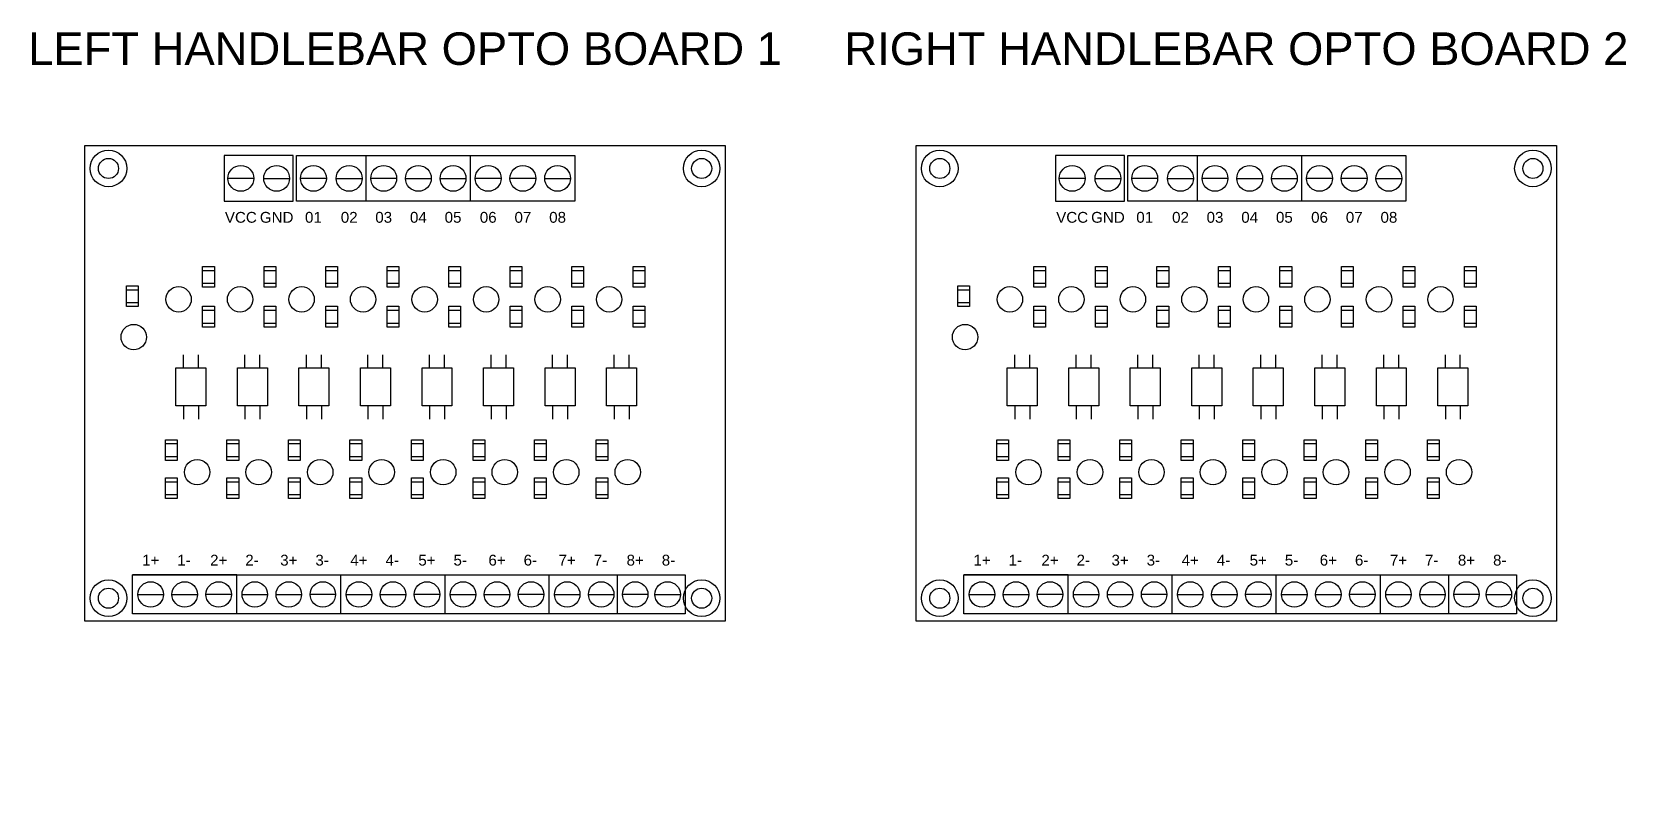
# Model space of a CAD drawing. Header units: inches. Extents: x 0 to 40.4, y -2.3 to 8.
# Drawn here: x 0.6 to 9.92, y 1.95 to 6.34 of the extents above; entities that cross this region are included whole.
import ezdxf
from ezdxf.enums import TextEntityAlignment as Align

# ---------------------------------------------------------------- set-up
doc = ezdxf.new("R2018")
doc.units = ezdxf.units.IN
doc.header["$MEASUREMENT"] = 0
doc.layers.add('DRAWING SHT', color=7, linetype='Continuous')
doc.styles.add('Annotative', font='arial.ttf')
doc.styles.get("Standard").update_dxf_attribs({"font": 'arial.ttf', "height": 0.05})

msp = doc.modelspace()

# ---------------------------------------------------------------- texts
for s, width, heights, insert, char_height, attachment_point in [('LEFT HANDLEBAR OPTO BOARD 1', 4.855299, [0.3451], (2.7795, 6.1463), 0.189986, 8), ('RIGHT HANDLEBAR OPTO BOARD 2', 4.855299, [0.3451], (7.642, 6.1463), 0.189986, 8), ('VCC', 0.201492, [0], (1.819, 5.2567), 0.06333, 5), ('GND', 0.201492, [0], (2.0283, 5.2567), 0.06333, 5), ('01', 0.201492, [0], (2.2434, 5.2567), 0.06333, 5), ('02', 0.201492, [0], (2.4527, 5.2567), 0.06333, 5), ('03', 0.201492, [0], (2.6545, 5.2567), 0.06333, 5), ('04', 0.201492, [0], (2.8574, 5.2567), 0.06333, 5), ('05', 0.201492, [0], (3.0603, 5.2567), 0.06333, 5), ('06', 0.201492, [0], (3.2659, 5.2567), 0.06333, 5), ('07', 0.201492, [0], (3.4688, 5.2567), 0.06333, 5), ('08', 0.201492, [0], (3.6717, 5.2567), 0.06333, 5), ('VCC', 0.201492, [0], (6.6814, 5.2567), 0.06333, 5), ('GND', 0.201492, [0], (6.8907, 5.2567), 0.06333, 5), ('01', 0.201492, [0], (7.1058, 5.2567), 0.06333, 5), ('02', 0.201492, [0], (7.3151, 5.2567), 0.06333, 5), ('03', 0.201492, [0], (7.5169, 5.2567), 0.06333, 5), ('04', 0.201492, [0], (7.7198, 5.2567), 0.06333, 5), ('05', 0.201492, [0], (7.9227, 5.2567), 0.06333, 5), ('06', 0.201492, [0], (8.1284, 5.2567), 0.06333, 5), ('07', 0.201492, [0], (8.3313, 5.2567), 0.06333, 5), ('08', 0.201492, [0], (8.5342, 5.2567), 0.06333, 5), ('1+', 0.209317, [0], (1.2412, 3.2835), 0.06333, 1), ('1-', 0.209317, [0], (1.447, 3.2837), 0.06333, 1), ('2+', 0.209317, [0], (1.6391, 3.2835), 0.06333, 1), ('2-', 0.209317, [0], (1.8449, 3.2837), 0.06333, 1), ('3+', 0.209317, [0], (2.0492, 3.2835), 0.06333, 1), ('3-', 0.209317, [0], (2.255, 3.2837), 0.06333, 1), ('4+', 0.209317, [0], (2.4592, 3.2835), 0.06333, 1), ('4-', 0.209317, [0], (2.6651, 3.2837), 0.06333, 1), ('5+', 0.209317, [0], (2.8571, 3.2835), 0.06333, 1), ('5-', 0.209317, [0], (3.0629, 3.2837), 0.06333, 1), ('6+', 0.209317, [0], (3.2672, 3.2835), 0.06333, 1), ('6-', 0.209317, [0], (3.473, 3.2837), 0.06333, 1), ('7+', 0.209317, [0], (3.6772, 3.2835), 0.06333, 1), ('7-', 0.209317, [0], (3.8831, 3.2837), 0.06333, 1), ('8+', 0.209317, [0], (4.0751, 3.2835), 0.06333, 1), ('8-', 0.209317, [0], (4.2809, 3.2837), 0.06333, 1), ('1+', 0.209317, [0], (6.1036, 3.2835), 0.06333, 1), ('1-', 0.209317, [0], (6.3095, 3.2837), 0.06333, 1), ('2+', 0.209317, [0], (6.5015, 3.2835), 0.06333, 1), ('2-', 0.209317, [0], (6.7073, 3.2837), 0.06333, 1), ('3+', 0.209317, [0], (6.9116, 3.2835), 0.06333, 1), ('3-', 0.209317, [0], (7.1174, 3.2837), 0.06333, 1), ('4+', 0.209317, [0], (7.3217, 3.2835), 0.06333, 1), ('4-', 0.209317, [0], (7.5275, 3.2837), 0.06333, 1), ('5+', 0.209317, [0], (7.7195, 3.2835), 0.06333, 1), ('5-', 0.209317, [0], (7.9254, 3.2837), 0.06333, 1), ('6+', 0.209317, [0], (8.1296, 3.2835), 0.06333, 1), ('6-', 0.209317, [0], (8.3354, 3.2837), 0.06333, 1), ('7+', 0.209317, [0], (8.5397, 3.2835), 0.06333, 1), ('7-', 0.209317, [0], (8.7455, 3.2837), 0.06333, 1), ('8+', 0.209317, [0], (8.9375, 3.2835), 0.06333, 1), ('8-', 0.209317, [0], (9.1434, 3.2837), 0.06333, 1)]:
    msp.add_mtext_dynamic_manual_height_columns(s, width=width, gutter_width=0.3166, heights=heights, dxfattribs=dict(insert=insert, char_height=char_height, attachment_point=attachment_point))

# ---------------------------------------------------------------- blocks, each defined once
blk = doc.blocks.new('Fuerth Cole DRAWING SHT')
at = {"layer": 'DRAWING SHT'}
for p, q in [((0, 0.5), (10.5, 0.5)), ((3.25, 0), (3.25, 0.5)), ((8.375, 0), (8.375, 0.5)), ((9.875, 0), (9.875, 0.5)), ((0, 0.25), (3.25, 0.25)), ((2.25, 0), (2.25, 0.25)), ((9.875, 0.25), (8.375, 0.25))]:
    blk.add_line(p, q, dxfattribs=at)
blk.add_lwpolyline([(0, 0), (10.5, 0), (10.5, 8), (0, 8)], close=True, dxfattribs=at)
at = {"layer": 'DRAWING SHT', "char_height": 0.12, "width": 1, "attachment_point": 1, "style": 'Annotative'}
for s, insert in [('TITLE', (3.265, 0.485)), ('CLASS', (2.265, 0.235))]:
    blk.add_mtext(s, dxfattribs=dict(at, insert=insert))
at = {"layer": 'DRAWING SHT', "char_height": 0.12, "width": 1.5, "attachment_point": 1}
for s, insert in [('DATE', (8.39, 0.485)), ('SCALE', (8.39, 0.235))]:
    blk.add_mtext(s, dxfattribs=dict(at, insert=insert))
at = {"layer": 'DRAWING SHT'}
for s, width, heights, insert, char_height, attachment_point in [('ST. CLAIR COLLEGE', 3.25, [0.2465], (1.625, 0.3731), 0.15, 5), ('DRN BY', 2.25, [0.19], (0.0105, 0.235), 0.12, 1)]:
    blk.add_mtext_dynamic_manual_height_columns(s, width=width, gutter_width=1, heights=heights, dxfattribs=dict(at, insert=insert, char_height=char_height, attachment_point=attachment_point))
for tag, p in [('DATE', (9.375, 0.375)), ('CLS', (3.025, 0.125)), ('SCALE', (9.425, 0.125)), ('DRN_BY', (1.4375, 0.125))]:
    blk.add_attdef(tag, text='', height=0.12, dxfattribs=at).set_placement(p, align=Align.MIDDLE_CENTER)
at = {"layer": 'DRAWING SHT', "lineweight": 30, "flags": 104}
blk.add_attdef('TITLE', text='', height=0.12, dxfattribs=at).set_placement((3.875, 0.25), align=Align.MIDDLE_LEFT)

# ---------------------------------------------------------------- linework, layer by layer
for p, q in [((2.1444, 5.6191), (2.5517, 5.6191)), ((2.5517, 5.3513), (2.5517, 5.6191)), ((3.1631, 5.3513), (3.1631, 5.6191)), ((7.0068, 5.6191), (7.4141, 5.6191)), ((7.4141, 5.3513), (7.4141, 5.6191)), ((8.0255, 5.3513), (8.0255, 5.6191)), ((1.8946, 5.4852), (1.7434, 5.4852)), ((1.9527, 5.4852), (2.1039, 5.4852)), ((2.319, 5.4852), (2.1678, 5.4852)), ((2.3771, 5.4852), (2.5283, 5.4852)), ((2.7301, 5.4852), (2.5789, 5.4852)), ((2.7818, 5.4852), (2.933, 5.4852)), ((2.9847, 5.4852), (3.1359, 5.4852)), ((3.3415, 5.4852), (3.1903, 5.4852)), ((3.5444, 5.4852), (3.3932, 5.4852)), ((3.5961, 5.4852), (3.7473, 5.4852)), ((6.757, 5.4852), (6.6058, 5.4852)), ((6.8151, 5.4852), (6.9663, 5.4852)), ((7.1814, 5.4852), (7.0302, 5.4852)), ((7.2395, 5.4852), (7.3907, 5.4852)), ((7.5925, 5.4852), (7.4413, 5.4852)), ((7.6442, 5.4852), (7.7954, 5.4852)), ((7.8471, 5.4852), (7.9983, 5.4852)), ((8.204, 5.4852), (8.0528, 5.4852)), ((8.4069, 5.4852), (8.2557, 5.4852)), ((8.4586, 5.4852), (8.6098, 5.4852)), ((1.5955, 4.947), (1.664, 4.947)), ((1.9553, 4.947), (2.0237, 4.947)), ((2.3151, 4.947), (2.3835, 4.947)), ((2.6748, 4.947), (2.7433, 4.947)), ((3.0346, 4.947), (3.1031, 4.947)), ((3.3944, 4.947), (3.4629, 4.947)), ((3.7542, 4.947), (3.8226, 4.947)), ((4.114, 4.947), (4.1824, 4.947)), ((6.4579, 4.947), (6.5264, 4.947)), ((6.8177, 4.947), (6.8862, 4.947)), ((7.1775, 4.947), (7.246, 4.947)), ((7.5373, 4.947), (7.6057, 4.947)), ((7.8971, 4.947), (7.9655, 4.947)), ((8.2568, 4.947), (8.3253, 4.947)), ((8.6166, 4.947), (8.6851, 4.947)), ((8.9764, 4.947), (9.0449, 4.947)), ((1.5955, 4.8717), (1.664, 4.8717)), ((1.9553, 4.8717), (2.0237, 4.8717)), ((2.3151, 4.8717), (2.3835, 4.8717)), ((2.6748, 4.8717), (2.7433, 4.8717)), ((3.0346, 4.8717), (3.1031, 4.8717)), ((3.3944, 4.8717), (3.4629, 4.8717)), ((3.7542, 4.8717), (3.8226, 4.8717)), ((4.114, 4.8717), (4.1824, 4.8717)), ((6.4579, 4.8717), (6.5264, 4.8717)), ((6.8177, 4.8717), (6.8862, 4.8717)), ((7.1775, 4.8717), (7.246, 4.8717)), ((7.5373, 4.8717), (7.6057, 4.8717)), ((7.8971, 4.8717), (7.9655, 4.8717)), ((8.2568, 4.8717), (8.3253, 4.8717)), ((8.6166, 4.8717), (8.6851, 4.8717)), ((8.9764, 4.8717), (9.0449, 4.8717)), ((1.1495, 4.8335), (1.2179, 4.8335)), ((1.1495, 4.7582), (1.2179, 4.7582)), ((6.0119, 4.8335), (6.0804, 4.8335)), ((6.0119, 4.7582), (6.0804, 4.7582)), ((1.5955, 4.7139), (1.664, 4.7139)), ((1.9553, 4.7139), (2.0237, 4.7139)), ((2.3151, 4.7139), (2.3835, 4.7139)), ((2.6748, 4.7139), (2.7433, 4.7139)), ((3.0346, 4.7139), (3.1031, 4.7139)), ((3.3944, 4.7139), (3.4629, 4.7139)), ((3.7542, 4.7139), (3.8226, 4.7139)), ((4.114, 4.7139), (4.1824, 4.7139)), ((6.4579, 4.7139), (6.5264, 4.7139)), ((6.8177, 4.7139), (6.8862, 4.7139)), ((7.1775, 4.7139), (7.246, 4.7139)), ((7.5373, 4.7139), (7.6057, 4.7139)), ((7.8971, 4.7139), (7.9655, 4.7139)), ((8.2568, 4.7139), (8.3253, 4.7139)), ((8.6166, 4.7139), (8.6851, 4.7139)), ((8.9764, 4.7139), (9.0449, 4.7139)), ((1.5955, 4.6387), (1.664, 4.6387)), ((1.9553, 4.6387), (2.0237, 4.6387)), ((2.3151, 4.6387), (2.3835, 4.6387)), ((2.6748, 4.6387), (2.7433, 4.6387)), ((3.0346, 4.6387), (3.1031, 4.6387)), ((3.3944, 4.6387), (3.4629, 4.6387)), ((3.7542, 4.6387), (3.8226, 4.6387)), ((4.114, 4.6387), (4.1824, 4.6387)), ((6.4579, 4.6387), (6.5264, 4.6387)), ((6.8177, 4.6387), (6.8862, 4.6387)), ((7.1775, 4.6387), (7.246, 4.6387)), ((7.5373, 4.6387), (7.6057, 4.6387)), ((7.8971, 4.6387), (7.9655, 4.6387)), ((8.2568, 4.6387), (8.3253, 4.6387)), ((8.6166, 4.6387), (8.6851, 4.6387)), ((8.9764, 4.6387), (9.0449, 4.6387)), ((1.4834, 4.3766), (1.4834, 4.4533)), ((1.571, 4.3766), (1.571, 4.4533)), ((1.8432, 4.3766), (1.8432, 4.4533)), ((1.9308, 4.3766), (1.9308, 4.4533)), ((2.2029, 4.3766), (2.2029, 4.4533)), ((2.2906, 4.3766), (2.2906, 4.4533)), ((2.5627, 4.3766), (2.5627, 4.4533)), ((2.6503, 4.3766), (2.6503, 4.4533)), ((2.9225, 4.3766), (2.9225, 4.4533)), ((3.0101, 4.3766), (3.0101, 4.4533)), ((3.2823, 4.3766), (3.2823, 4.4533)), ((3.3699, 4.3766), (3.3699, 4.4533)), ((3.6421, 4.3766), (3.6421, 4.4533)), ((3.7297, 4.3766), (3.7297, 4.4533)), ((4.0019, 4.3766), (4.0019, 4.4533)), ((4.0895, 4.3766), (4.0895, 4.4533)), ((6.3458, 4.3766), (6.3458, 4.4533)), ((6.4334, 4.3766), (6.4334, 4.4533)), ((6.7056, 4.3766), (6.7056, 4.4533)), ((6.7932, 4.3766), (6.7932, 4.4533)), ((7.0654, 4.3766), (7.0654, 4.4533)), ((7.153, 4.3766), (7.153, 4.4533)), ((7.4252, 4.3766), (7.4252, 4.4533)), ((7.5128, 4.3766), (7.5128, 4.4533)), ((7.7849, 4.3766), (7.7849, 4.4533)), ((7.8725, 4.3766), (7.8725, 4.4533)), ((8.1447, 4.3766), (8.1447, 4.4533)), ((8.2323, 4.3766), (8.2323, 4.4533)), ((8.5045, 4.3766), (8.5045, 4.4533)), ((8.5921, 4.3766), (8.5921, 4.4533)), ((8.8643, 4.3766), (8.8643, 4.4533)), ((8.9519, 4.3766), (8.9519, 4.4533)), ((1.4834, 4.1542), (1.4834, 4.0775)), ((1.571, 4.1542), (1.571, 4.0775)), ((1.8432, 4.1542), (1.8432, 4.0775)), ((1.9308, 4.1542), (1.9308, 4.0775)), ((2.2029, 4.1542), (2.2029, 4.0775)), ((2.2906, 4.1542), (2.2906, 4.0775)), ((2.5627, 4.1542), (2.5627, 4.0775)), ((2.6503, 4.1542), (2.6503, 4.0775)), ((2.9225, 4.1542), (2.9225, 4.0775)), ((3.0101, 4.1542), (3.0101, 4.0775)), ((3.2823, 4.1542), (3.2823, 4.0775)), ((3.3699, 4.1542), (3.3699, 4.0775)), ((3.6421, 4.1542), (3.6421, 4.0775)), ((3.7297, 4.1542), (3.7297, 4.0775)), ((4.0019, 4.1542), (4.0019, 4.0775)), ((4.0895, 4.1542), (4.0895, 4.0775)), ((6.3458, 4.1542), (6.3458, 4.0775)), ((6.4334, 4.1542), (6.4334, 4.0775)), ((6.7056, 4.1542), (6.7056, 4.0775)), ((6.7932, 4.1542), (6.7932, 4.0775)), ((7.0654, 4.1542), (7.0654, 4.0775)), ((7.153, 4.1542), (7.153, 4.0775)), ((7.4252, 4.1542), (7.4252, 4.0775)), ((7.5128, 4.1542), (7.5128, 4.0775)), ((7.7849, 4.1542), (7.7849, 4.0775)), ((7.8725, 4.1542), (7.8725, 4.0775)), ((8.1447, 4.1542), (8.1447, 4.0775)), ((8.2323, 4.1542), (8.2323, 4.0775)), ((8.5045, 4.1542), (8.5045, 4.0775)), ((8.5921, 4.1542), (8.5921, 4.0775)), ((8.8643, 4.1542), (8.8643, 4.0775)), ((8.9519, 4.1542), (8.9519, 4.0775)), ((1.378, 3.9334), (1.4465, 3.9334)), ((1.7378, 3.9334), (1.8063, 3.9334)), ((2.0976, 3.9334), (2.1661, 3.9334)), ((2.4574, 3.9334), (2.5258, 3.9334)), ((2.8172, 3.9334), (2.8856, 3.9334)), ((3.1769, 3.9334), (3.2454, 3.9334)), ((3.5367, 3.9334), (3.6052, 3.9334)), ((3.8965, 3.9334), (3.965, 3.9334)), ((6.2405, 3.9334), (6.3089, 3.9334)), ((6.6003, 3.9334), (6.6687, 3.9334)), ((6.96, 3.9334), (7.0285, 3.9334)), ((7.3198, 3.9334), (7.3883, 3.9334)), ((7.6796, 3.9334), (7.7481, 3.9334)), ((8.0394, 3.9334), (8.1078, 3.9334)), ((8.3992, 3.9334), (8.4676, 3.9334)), ((8.7589, 3.9334), (8.8274, 3.9334)), ((1.378, 3.8582), (1.4465, 3.8582)), ((1.7378, 3.8582), (1.8063, 3.8582)), ((2.0976, 3.8582), (2.1661, 3.8582)), ((2.4574, 3.8582), (2.5258, 3.8582)), ((2.8172, 3.8582), (2.8856, 3.8582)), ((3.1769, 3.8582), (3.2454, 3.8582)), ((3.5367, 3.8582), (3.6052, 3.8582)), ((3.8965, 3.8582), (3.965, 3.8582)), ((6.2405, 3.8582), (6.3089, 3.8582)), ((6.6003, 3.8582), (6.6687, 3.8582)), ((6.96, 3.8582), (7.0285, 3.8582)), ((7.3198, 3.8582), (7.3883, 3.8582)), ((7.6796, 3.8582), (7.7481, 3.8582)), ((8.0394, 3.8582), (8.1078, 3.8582)), ((8.3992, 3.8582), (8.4676, 3.8582)), ((8.7589, 3.8582), (8.8274, 3.8582)), ((1.378, 3.7109), (1.4465, 3.7109)), ((1.7378, 3.7109), (1.8063, 3.7109)), ((2.0976, 3.7109), (2.1661, 3.7109)), ((2.4574, 3.7109), (2.5258, 3.7109)), ((2.8172, 3.7109), (2.8856, 3.7109)), ((3.1769, 3.7109), (3.2454, 3.7109)), ((3.5367, 3.7109), (3.6052, 3.7109)), ((3.8965, 3.7109), (3.965, 3.7109)), ((6.2405, 3.7109), (6.3089, 3.7109)), ((6.6003, 3.7109), (6.6687, 3.7109)), ((6.96, 3.7109), (7.0285, 3.7109)), ((7.3198, 3.7109), (7.3883, 3.7109)), ((7.6796, 3.7109), (7.7481, 3.7109)), ((8.0394, 3.7109), (8.1078, 3.7109)), ((8.3992, 3.7109), (8.4676, 3.7109)), ((8.7589, 3.7109), (8.8274, 3.7109)), ((1.378, 3.6356), (1.4465, 3.6356)), ((1.7378, 3.6356), (1.8063, 3.6356)), ((2.0976, 3.6356), (2.1661, 3.6356)), ((2.4574, 3.6356), (2.5258, 3.6356)), ((2.8172, 3.6356), (2.8856, 3.6356)), ((3.1769, 3.6356), (3.2454, 3.6356)), ((3.5367, 3.6356), (3.6052, 3.6356)), ((3.8965, 3.6356), (3.965, 3.6356)), ((6.2405, 3.6356), (6.3089, 3.6356)), ((6.6003, 3.6356), (6.6687, 3.6356)), ((6.96, 3.6356), (7.0285, 3.6356)), ((7.3198, 3.6356), (7.3883, 3.6356)), ((7.6796, 3.6356), (7.7481, 3.6356)), ((8.0394, 3.6356), (8.1078, 3.6356)), ((8.3992, 3.6356), (8.4676, 3.6356)), ((8.7589, 3.6356), (8.8274, 3.6356)), ((1.7951, 3.1658), (1.1861, 3.1658)), ((1.7951, 2.9372), (1.7951, 3.1658)), ((2.4041, 2.9372), (2.4041, 3.1658)), ((3.0131, 2.9372), (3.0131, 3.1658)), ((3.6221, 2.9372), (3.6221, 3.1658)), ((4.0218, 2.9372), (4.0218, 3.1658)), ((4.0218, 3.1658), (4.4188, 3.1658)), ((6.6575, 3.1658), (6.0485, 3.1658)), ((6.6575, 2.9372), (6.6575, 3.1658)), ((7.2665, 2.9372), (7.2665, 3.1658)), ((7.8756, 2.9372), (7.8756, 3.1658)), ((8.4846, 2.9372), (8.4846, 3.1658)), ((8.8842, 2.9372), (8.8842, 3.1658)), ((8.8842, 3.1658), (9.2812, 3.1658)), ((1.2171, 3.0515), (1.3663, 3.0515)), ((1.416, 3.0515), (1.5652, 3.0515)), ((1.7641, 3.0515), (1.6149, 3.0515)), ((1.8261, 3.0515), (1.9753, 3.0515)), ((2.025, 3.0515), (2.1742, 3.0515)), ((2.3732, 3.0515), (2.2239, 3.0515)), ((2.4351, 3.0515), (2.5843, 3.0515)), ((2.634, 3.0515), (2.7832, 3.0515)), ((2.9822, 3.0515), (2.8329, 3.0515)), ((3.0441, 3.0515), (3.1933, 3.0515)), ((3.243, 3.0515), (3.3922, 3.0515)), ((3.5912, 3.0515), (3.442, 3.0515)), ((3.6531, 3.0515), (3.8023, 3.0515)), ((3.852, 3.0515), (4.0012, 3.0515)), ((4.2002, 3.0515), (4.051, 3.0515)), ((4.2404, 3.0515), (4.3896, 3.0515)), ((6.0795, 3.0515), (6.2287, 3.0515)), ((6.2784, 3.0515), (6.4276, 3.0515)), ((6.6266, 3.0515), (6.4774, 3.0515)), ((6.6885, 3.0515), (6.8377, 3.0515)), ((6.8874, 3.0515), (7.0367, 3.0515)), ((7.2356, 3.0515), (7.0864, 3.0515)), ((7.2975, 3.0515), (7.4467, 3.0515)), ((7.4964, 3.0515), (7.6457, 3.0515)), ((7.8446, 3.0515), (7.6954, 3.0515)), ((7.9065, 3.0515), (8.0557, 3.0515)), ((8.1055, 3.0515), (8.2547, 3.0515)), ((8.4536, 3.0515), (8.3044, 3.0515)), ((8.5155, 3.0515), (8.6647, 3.0515)), ((8.7145, 3.0515), (8.8637, 3.0515)), ((9.0626, 3.0515), (8.9134, 3.0515)), ((9.1028, 3.0515), (9.252, 3.0515))]:
    msp.add_line(p, q)
for points in [[(0.9064, 5.6768), (4.6527, 5.6768), (4.6527, 2.8958), (0.9064, 2.8958)], [(1.7211, 5.3513), (2.1252, 5.3513), (2.1252, 5.6191), (1.7211, 5.6191)], [(2.1444, 5.6191), (3.7716, 5.6191), (3.7716, 5.3513), (2.1444, 5.3513)], [(5.7688, 5.6768), (9.5151, 5.6768), (9.5151, 2.8958), (5.7688, 2.8958)], [(6.5835, 5.3513), (6.9877, 5.3513), (6.9877, 5.6191), (6.5835, 5.6191)], [(7.0068, 5.6191), (8.634, 5.6191), (8.634, 5.3513), (7.0068, 5.3513)], [(1.5955, 4.97), (1.664, 4.97), (1.664, 4.8487), (1.5955, 4.8487)], [(1.9553, 4.97), (2.0237, 4.97), (2.0237, 4.8487), (1.9553, 4.8487)], [(2.3151, 4.97), (2.3835, 4.97), (2.3835, 4.8487), (2.3151, 4.8487)], [(2.6748, 4.97), (2.7433, 4.97), (2.7433, 4.8487), (2.6748, 4.8487)], [(3.0346, 4.97), (3.1031, 4.97), (3.1031, 4.8487), (3.0346, 4.8487)], [(3.3944, 4.97), (3.4629, 4.97), (3.4629, 4.8487), (3.3944, 4.8487)], [(3.7542, 4.97), (3.8226, 4.97), (3.8226, 4.8487), (3.7542, 4.8487)], [(4.114, 4.97), (4.1824, 4.97), (4.1824, 4.8487), (4.114, 4.8487)], [(6.4579, 4.97), (6.5264, 4.97), (6.5264, 4.8487), (6.4579, 4.8487)], [(6.8177, 4.97), (6.8862, 4.97), (6.8862, 4.8487), (6.8177, 4.8487)], [(7.1775, 4.97), (7.246, 4.97), (7.246, 4.8487), (7.1775, 4.8487)], [(7.5373, 4.97), (7.6057, 4.97), (7.6057, 4.8487), (7.5373, 4.8487)], [(7.8971, 4.97), (7.9655, 4.97), (7.9655, 4.8487), (7.8971, 4.8487)], [(8.2568, 4.97), (8.3253, 4.97), (8.3253, 4.8487), (8.2568, 4.8487)], [(8.6166, 4.97), (8.6851, 4.97), (8.6851, 4.8487), (8.6166, 4.8487)], [(8.9764, 4.97), (9.0449, 4.97), (9.0449, 4.8487), (8.9764, 4.8487)], [(1.1495, 4.8565), (1.2179, 4.8565), (1.2179, 4.7352), (1.1495, 4.7352)], [(6.0119, 4.8565), (6.0804, 4.8565), (6.0804, 4.7352), (6.0119, 4.7352)], [(1.5955, 4.737), (1.664, 4.737), (1.664, 4.6157), (1.5955, 4.6157)], [(1.9553, 4.737), (2.0237, 4.737), (2.0237, 4.6157), (1.9553, 4.6157)], [(2.3151, 4.737), (2.3835, 4.737), (2.3835, 4.6157), (2.3151, 4.6157)], [(2.6748, 4.737), (2.7433, 4.737), (2.7433, 4.6157), (2.6748, 4.6157)], [(3.0346, 4.737), (3.1031, 4.737), (3.1031, 4.6157), (3.0346, 4.6157)], [(3.3944, 4.737), (3.4629, 4.737), (3.4629, 4.6157), (3.3944, 4.6157)], [(3.7542, 4.737), (3.8226, 4.737), (3.8226, 4.6157), (3.7542, 4.6157)], [(4.114, 4.737), (4.1824, 4.737), (4.1824, 4.6157), (4.114, 4.6157)], [(6.4579, 4.737), (6.5264, 4.737), (6.5264, 4.6157), (6.4579, 4.6157)], [(6.8177, 4.737), (6.8862, 4.737), (6.8862, 4.6157), (6.8177, 4.6157)], [(7.1775, 4.737), (7.246, 4.737), (7.246, 4.6157), (7.1775, 4.6157)], [(7.5373, 4.737), (7.6057, 4.737), (7.6057, 4.6157), (7.5373, 4.6157)], [(7.8971, 4.737), (7.9655, 4.737), (7.9655, 4.6157), (7.8971, 4.6157)], [(8.2568, 4.737), (8.3253, 4.737), (8.3253, 4.6157), (8.2568, 4.6157)], [(8.6166, 4.737), (8.6851, 4.737), (8.6851, 4.6157), (8.6166, 4.6157)], [(8.9764, 4.737), (9.0449, 4.737), (9.0449, 4.6157), (8.9764, 4.6157)], [(1.4396, 4.3766), (1.6148, 4.3766), (1.6148, 4.1542), (1.4396, 4.1542)], [(1.7994, 4.3766), (1.9746, 4.3766), (1.9746, 4.1542), (1.7994, 4.1542)], [(2.1591, 4.3766), (2.3344, 4.3766), (2.3344, 4.1542), (2.1591, 4.1542)], [(2.5189, 4.3766), (2.6941, 4.3766), (2.6941, 4.1542), (2.5189, 4.1542)], [(2.8787, 4.3766), (3.0539, 4.3766), (3.0539, 4.1542), (2.8787, 4.1542)], [(3.2385, 4.3766), (3.4137, 4.3766), (3.4137, 4.1542), (3.2385, 4.1542)], [(3.5983, 4.3766), (3.7735, 4.3766), (3.7735, 4.1542), (3.5983, 4.1542)], [(3.958, 4.3766), (4.1333, 4.3766), (4.1333, 4.1542), (3.958, 4.1542)], [(6.302, 4.3766), (6.4772, 4.3766), (6.4772, 4.1542), (6.302, 4.1542)], [(6.6618, 4.3766), (6.837, 4.3766), (6.837, 4.1542), (6.6618, 4.1542)], [(7.0216, 4.3766), (7.1968, 4.3766), (7.1968, 4.1542), (7.0216, 4.1542)], [(7.3814, 4.3766), (7.5566, 4.3766), (7.5566, 4.1542), (7.3814, 4.1542)], [(7.7411, 4.3766), (7.9163, 4.3766), (7.9163, 4.1542), (7.7411, 4.1542)], [(8.1009, 4.3766), (8.2761, 4.3766), (8.2761, 4.1542), (8.1009, 4.1542)], [(8.4607, 4.3766), (8.6359, 4.3766), (8.6359, 4.1542), (8.4607, 4.1542)], [(8.8205, 4.3766), (8.9957, 4.3766), (8.9957, 4.1542), (8.8205, 4.1542)], [(1.378, 3.9564), (1.4465, 3.9564), (1.4465, 3.8352), (1.378, 3.8352)], [(1.7378, 3.9564), (1.8063, 3.9564), (1.8063, 3.8352), (1.7378, 3.8352)], [(2.0976, 3.9564), (2.1661, 3.9564), (2.1661, 3.8352), (2.0976, 3.8352)], [(2.4574, 3.9564), (2.5258, 3.9564), (2.5258, 3.8352), (2.4574, 3.8352)], [(2.8172, 3.9564), (2.8856, 3.9564), (2.8856, 3.8352), (2.8172, 3.8352)], [(3.1769, 3.9564), (3.2454, 3.9564), (3.2454, 3.8352), (3.1769, 3.8352)], [(3.5367, 3.9564), (3.6052, 3.9564), (3.6052, 3.8352), (3.5367, 3.8352)], [(3.8965, 3.9564), (3.965, 3.9564), (3.965, 3.8352), (3.8965, 3.8352)], [(6.2405, 3.9564), (6.3089, 3.9564), (6.3089, 3.8352), (6.2405, 3.8352)], [(6.6003, 3.9564), (6.6687, 3.9564), (6.6687, 3.8352), (6.6003, 3.8352)], [(6.96, 3.9564), (7.0285, 3.9564), (7.0285, 3.8352), (6.96, 3.8352)], [(7.3198, 3.9564), (7.3883, 3.9564), (7.3883, 3.8352), (7.3198, 3.8352)], [(7.6796, 3.9564), (7.7481, 3.9564), (7.7481, 3.8352), (7.6796, 3.8352)], [(8.0394, 3.9564), (8.1078, 3.9564), (8.1078, 3.8352), (8.0394, 3.8352)], [(8.3992, 3.9564), (8.4676, 3.9564), (8.4676, 3.8352), (8.3992, 3.8352)], [(8.7589, 3.9564), (8.8274, 3.9564), (8.8274, 3.8352), (8.7589, 3.8352)], [(1.378, 3.7339), (1.4465, 3.7339), (1.4465, 3.6126), (1.378, 3.6126)], [(1.7378, 3.7339), (1.8063, 3.7339), (1.8063, 3.6126), (1.7378, 3.6126)], [(2.0976, 3.7339), (2.1661, 3.7339), (2.1661, 3.6126), (2.0976, 3.6126)], [(2.4574, 3.7339), (2.5258, 3.7339), (2.5258, 3.6126), (2.4574, 3.6126)], [(2.8172, 3.7339), (2.8856, 3.7339), (2.8856, 3.6126), (2.8172, 3.6126)], [(3.1769, 3.7339), (3.2454, 3.7339), (3.2454, 3.6126), (3.1769, 3.6126)], [(3.5367, 3.7339), (3.6052, 3.7339), (3.6052, 3.6126), (3.5367, 3.6126)], [(3.8965, 3.7339), (3.965, 3.7339), (3.965, 3.6126), (3.8965, 3.6126)], [(6.2405, 3.7339), (6.3089, 3.7339), (6.3089, 3.6126), (6.2405, 3.6126)], [(6.6003, 3.7339), (6.6687, 3.7339), (6.6687, 3.6126), (6.6003, 3.6126)], [(6.96, 3.7339), (7.0285, 3.7339), (7.0285, 3.6126), (6.96, 3.6126)], [(7.3198, 3.7339), (7.3883, 3.7339), (7.3883, 3.6126), (7.3198, 3.6126)], [(7.6796, 3.7339), (7.7481, 3.7339), (7.7481, 3.6126), (7.6796, 3.6126)], [(8.0394, 3.7339), (8.1078, 3.7339), (8.1078, 3.6126), (8.0394, 3.6126)], [(8.3992, 3.7339), (8.4676, 3.7339), (8.4676, 3.6126), (8.3992, 3.6126)], [(8.7589, 3.7339), (8.8274, 3.7339), (8.8274, 3.6126), (8.7589, 3.6126)], [(4.4188, 2.9372), (1.1861, 2.9372), (1.1861, 3.1658), (4.4188, 3.1658)], [(9.2812, 2.9372), (6.0485, 2.9372), (6.0485, 3.1658), (9.2812, 3.1658)]]:
    msp.add_lwpolyline(points, close=True)
for centre, radius in [((1.0448, 5.5431), 0.107), ((1.0448, 5.5431), 0.0587), ((4.5143, 5.5431), 0.107), ((4.5143, 5.5431), 0.0587), ((5.9073, 5.5431), 0.107), ((5.9073, 5.5431), 0.0587), ((9.3767, 5.5431), 0.107), ((9.3767, 5.5431), 0.0587), ((1.819, 5.4852), 0.0756), ((2.0283, 5.4852), 0.0756), ((2.2434, 5.4852), 0.0756), ((2.4527, 5.4852), 0.0756), ((2.6545, 5.4852), 0.0756), ((2.8574, 5.4852), 0.0756), ((3.0603, 5.4852), 0.0756), ((3.2659, 5.4852), 0.0756), ((3.4688, 5.4852), 0.0756), ((3.6717, 5.4852), 0.0756), ((6.6814, 5.4852), 0.0756), ((6.8907, 5.4852), 0.0756), ((7.1058, 5.4852), 0.0756), ((7.3151, 5.4852), 0.0756), ((7.5169, 5.4852), 0.0756), ((7.7198, 5.4852), 0.0756), ((7.9227, 5.4852), 0.0756), ((8.1284, 5.4852), 0.0756), ((8.3313, 5.4852), 0.0756), ((8.5342, 5.4852), 0.0756), ((1.4548, 4.7775), 0.0744), ((1.8146, 4.7775), 0.0744), ((2.1743, 4.7775), 0.0744), ((2.5341, 4.7775), 0.0744), ((2.8939, 4.7775), 0.0744), ((3.2537, 4.7775), 0.0744), ((3.6135, 4.7775), 0.0744), ((3.9732, 4.7775), 0.0744), ((6.3172, 4.7775), 0.0744), ((6.677, 4.7775), 0.0744), ((7.0368, 4.7775), 0.0744), ((7.3966, 4.7775), 0.0744), ((7.7563, 4.7775), 0.0744), ((8.1161, 4.7775), 0.0744), ((8.4759, 4.7775), 0.0744), ((8.8357, 4.7775), 0.0744), ((1.1926, 4.5567), 0.0744), ((6.0551, 4.5567), 0.0744), ((1.5636, 3.7668), 0.0744), ((1.9234, 3.7668), 0.0744), ((2.2832, 3.7668), 0.0744), ((2.6429, 3.7668), 0.0744), ((3.0027, 3.7668), 0.0744), ((3.3625, 3.7668), 0.0744), ((3.7223, 3.7668), 0.0744), ((4.0821, 3.7668), 0.0744), ((6.426, 3.7668), 0.0744), ((6.7858, 3.7668), 0.0744), ((7.1456, 3.7668), 0.0744), ((7.5054, 3.7668), 0.0744), ((7.8651, 3.7668), 0.0744), ((8.2249, 3.7668), 0.0744), ((8.5847, 3.7668), 0.0744), ((8.9445, 3.7668), 0.0744), ((1.0448, 3.0295), 0.107), ((1.0448, 3.0295), 0.0587), ((1.2917, 3.0515), 0.0746), ((1.4906, 3.0515), 0.0746), ((1.6895, 3.0515), 0.0746), ((1.9007, 3.0515), 0.0746), ((2.0996, 3.0515), 0.0746), ((2.2985, 3.0515), 0.0746), ((2.5097, 3.0515), 0.0746), ((2.7086, 3.0515), 0.0746), ((2.9076, 3.0515), 0.0746), ((3.1187, 3.0515), 0.0746), ((3.3176, 3.0515), 0.0746), ((3.5166, 3.0515), 0.0746), ((3.7277, 3.0515), 0.0746), ((3.9266, 3.0515), 0.0746), ((4.1256, 3.0515), 0.0746), ((4.315, 3.0515), 0.0746), ((4.5143, 3.0295), 0.107), ((4.5143, 3.0295), 0.0587), ((5.9073, 3.0295), 0.107), ((5.9073, 3.0295), 0.0587), ((6.1541, 3.0515), 0.0746), ((6.353, 3.0515), 0.0746), ((6.552, 3.0515), 0.0746), ((6.7631, 3.0515), 0.0746), ((6.962, 3.0515), 0.0746), ((7.161, 3.0515), 0.0746), ((7.3721, 3.0515), 0.0746), ((7.5711, 3.0515), 0.0746), ((7.77, 3.0515), 0.0746), ((7.9811, 3.0515), 0.0746), ((8.1801, 3.0515), 0.0746), ((8.379, 3.0515), 0.0746), ((8.5901, 3.0515), 0.0746), ((8.7891, 3.0515), 0.0746), ((8.988, 3.0515), 0.0746), ((9.1774, 3.0515), 0.0746), ((9.3767, 3.0295), 0.107), ((9.3767, 3.0295), 0.0587)]:
    msp.add_circle(centre, radius)

# ---------------------------------------------------------------- block references
ref = msp.add_blockref('Fuerth Cole DRAWING SHT', (0, 0))
ref.add_attrib('DRN_BY', 'C.C.F', dxfattribs={"layer": 'DRAWING SHT', "height": 0.12}).set_placement((1.4375, 0.125), align=Align.MIDDLE_CENTER)
ref.add_attrib('CLS', '001', dxfattribs={"layer": 'DRAWING SHT', "height": 0.12}).set_placement((3.025, 0.125), align=Align.MIDDLE_CENTER)
ref.add_attrib('DATE', "FEB'20", dxfattribs={"layer": 'DRAWING SHT', "height": 0.12}).set_placement((9.375, 0.375), align=Align.MIDDLE_CENTER)
ref.add_attrib('SCALE', 'FULL', dxfattribs={"layer": 'DRAWING SHT', "height": 0.12}).set_placement((9.425, 0.125), align=Align.MIDDLE_CENTER)
lines = msp.add_mtext('OPTO BOARD LAYOUT', dxfattribs={"layer": 'DRAWING SHT', "insert": (3.875, 0.25), "char_height": 2.5, "attachment_point": 1})
ref.add_attrib('TITLE', '', (3.875, 0.25), dxfattribs={"flags": 104}).embed_mtext(lines)

msp.set_redraw_order([(e.dxf.handle, doc.entitydb.next_handle()) for e in msp.query("TEXT MTEXT ATTDEF DIMENSION ARC_DIMENSION")])  # texts and dimensions are drawn at this point

doc.saveas('drawing.dxf')
